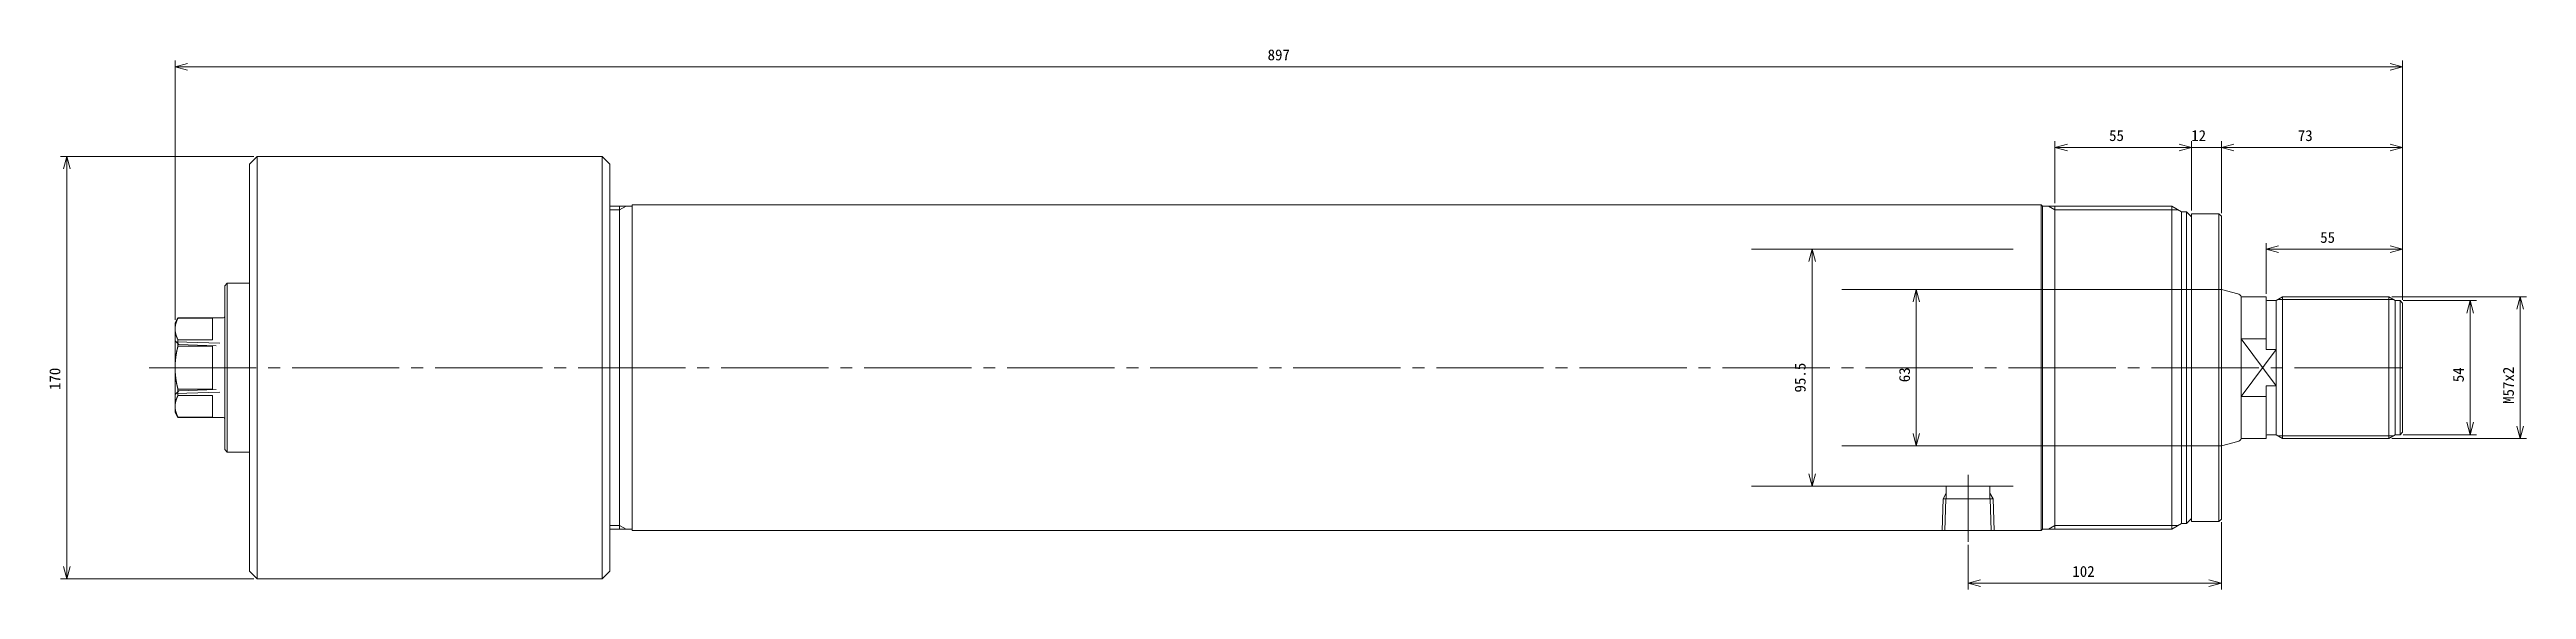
# Model space of a CAD drawing. Units: millimetres at full size. Extents: x -24503 to 24503, y -7436 to 7436.
# Drawn here: x -3607 to -2610, y -4249 to -4031 of the extents above; entities that cross this region are included whole.
import ezdxf
from ezdxf.enums import TextEntityAlignment as Align

# ---------------------------------------------------------------- set-up
doc = ezdxf.new("R2010")
doc.units = ezdxf.units.MM
doc.header["$LTSCALE"] = 4.8
doc.linetypes.add('CHAIN2', pattern=[12, 9, -1, 1, -1])
for name, color, linetype, lineweight in [('0-2_08_DIM', 3, 'Continuous', 9), ('0-4_0', 2, 'Continuous', 9), ('0-6_05_CENTER', 2, 'CHAIN2', 9), ('0-7_04_HIDDEN', 7, 'Continuous', 9)]:
    doc.layers.add(name, color=color, linetype=linetype, lineweight=lineweight)
doc.styles.add('ＭＳ ゴシック', font='')
doc.styles.get('ＭＳ ゴシック').set_extended_font_data('MS Gothic')

msp = doc.modelspace()

# ---------------------------------------------------------------- texts
at = {"layer": '0-2_08_DIM', "style": 'ＭＳ ゴシック'}
for s, p in [('897', (-3116.903, -4037.124)), ('55', (-2778.046, -4069.608)), ('12', (-2744.975, -4069.616)), ('73', (-2702.046, -4069.616)), ('55', (-2693.046, -4110.62)), ('102', (-2792.832, -4245.102))]:
    msp.add_text(s, height=4.399, dxfattribs=at).set_placement(p, align=Align.BOTTOM_LEFT)
for s, p in [('95.5', (-2898.933, -4169.551)), ('170', (-3601.731, -4168.551)), ('63', (-2856.918, -4165.409)), ('54', (-2633.875, -4165.409)), ('M57x2', (-2613.733, -4174.123))]:
    msp.add_text(s, height=4.399, rotation=90, dxfattribs=at).set_placement(p, align=Align.BOTTOM_LEFT)

# ---------------------------------------------------------------- blocks, each defined once
blk = doc.blocks.new('SD5-500-NCb_1_1')
at = {"layer": '0-4_0'}
for p, q in [((-867, 82), (-864, 85)), ((-867, 82), (-867, -82)), ((-864, 85), (-864, -85)), ((-725, 85), (-864, 85)), ((-725, 85), (-725, -85)), ((-722, 82), (-725, 85)), ((-722, -82), (-722, 82)), ((-722, 65), (-713, 65)), ((-722, 63.5), (-718, 63.5)), ((-718, -65), (-718, 65)), ((-718, 63.5), (-715.402, 65)), ((-713, -65.5), (-713, 65.5)), ((-713, 65.5), (-145.5, 65.5)), ((-145.5, -65.5), (-145.5, 65.5)), ((-145, 65), (-145.5, 65.5)), ((-145, 65), (-145, -65)), ((-140, -65), (-140, 65)), ((-92.897, 65), (-92.897, -65)), ((-89, -62.75), (-89, 62.75)), ((-87, 62.75), (-87, -62.75)), ((-85, 60.75), (-87, 62.75)), ((-74, 62), (-85, 62)), ((-74, 62), (-74, -62)), ((-74, 62), (-73, 61)), ((-73, -61), (-73, 61)), ((-877, 33), (-876, 34)), ((-877, -33), (-877, 33)), ((-876, 34), (-876, -34)), ((-876, 34), (-867, 34)), ((-867, 34), (-867, -34)), ((-66.351, 29.718), (-73, 31.5)), ((-897, 18), (-895.845, 20)), ((-895.845, 20), (-895.845, 19.947)), ((-877.8, 20), (-895.845, 20)), ((-55, 28.5), (-65, 28.5)), ((-65, -28.5), (-65, 28.5)), ((-55, 7.28), (-55, 28.5)), ((-54.2, 27), (-51, 27)), ((-51, -27), (-51, 27)), ((-50.134, 27.5), (-3.866, 27.5)), ((-48.402, -28.5), (-48.402, 28.5)), ((-5.598, 28.5), (-5.598, -28.5)), ((-1, 27), (-3, 27)), ((-3, -27), (-3, 27)), ((0, -26), (0, 26)), ((-897, -18), (-897, 18)), ((-897, 10.816), (-895.501, 9.269)), ((-895.845, 19.947), (-882, 19.947)), ((-895.845, 11.23), (-895.845, 8.718)), ((-882, 11.23), (-895.845, 11.23)), ((-882, 11.23), (-882, 19.947)), ((-51, -7.28), (-65, 11.673)), ((-65, 11.673), (-55, 11.673)), ((-895.845, 8.718), (-882, 8.718)), ((-882, -8.718), (-882, 8.718)), ((-51, 7.28), (-65, -11.673)), ((-51, 7.28), (-55, 7.28)), ((-895.501, -9.269), (-897, -10.815)), ((-895.845, -8.718), (-895.845, -11.23)), ((-882, -8.718), (-895.845, -8.718)), ((-51, -7.28), (-55, -7.28)), ((-897, -18), (-895.845, -20)), ((-895.845, -11.23), (-882, -11.23)), ((-895.845, -19.947), (-895.845, -20)), ((-882, -19.947), (-895.845, -19.947)), ((-882, -19.947), (-882, -11.23)), ((-65, -11.673), (-55, -11.673)), ((-877.8, -20), (-895.845, -20)), ((-73, -31.5), (-66.351, -29.718)), ((-51, -27), (-54.2, -27)), ((-3.866, -27.5), (-50.134, -27.5)), ((-5.598, -28.5), (-3, -27)), ((-3, -27), (-1, -27)), ((-1, -27), (0, -26)), ((-876, -34), (-877, -33)), ((-876, -34), (-867, -34)), ((-722, -63.5), (-718, -63.5)), ((-722, -65), (-713, -65)), ((-718, -63.5), (-715.402, -65)), ((-145.5, -65.5), (-713, -65.5)), ((-145.5, -65.5), (-145, -65)), ((-87, -62.75), (-85, -60.75)), ((-73, -61), (-74, -62)), ((-864, -85), (-867, -82)), ((-725, -85), (-864, -85)), ((-725, -85), (-722, -82))]:
    blk.add_line(p, q, dxfattribs=at)
for points in [[(-87, 62.75), (-89, 62.75), (-92.897, 65), (-145, 65)], [(-90.299, 63.5), (-140, 63.5), (-142.598, 65)], [(-74, -62), (-85, -62), (-85, 62)], [(-3, 27), (-5.598, 28.5), (-48.402, 28.5), (-51, 27)], [(0, 26), (-1, 27), (-1, -27)], [(-896.731, 17.651), (-896.746, 17.59), (-896.761, 17.529), (-896.776, 17.467), (-896.79, 17.406), (-896.804, 17.344), (-896.817, 17.282), (-896.83, 17.22), (-896.843, 17.158), (-896.855, 17.096), (-896.866, 17.034), (-896.877, 16.972), (-896.888, 16.91), (-896.898, 16.847), (-896.908, 16.785), (-896.917, 16.722), (-896.926, 16.66), (-896.935, 16.597), (-896.943, 16.534), (-896.95, 16.472), (-896.957, 16.409), (-896.964, 16.346), (-896.97, 16.283), (-896.975, 16.22), (-896.979, 16.157), (-896.983, 16.094), (-896.986, 16.031), (-896.988, 15.968), (-896.991, 15.904), (-896.993, 15.841), (-896.994, 15.778), (-896.996, 15.715), (-896.998, 15.652), (-897, 15.588)], [(-897, 15.588), (-896.998, 15.532), (-896.997, 15.475), (-896.995, 15.418), (-896.994, 15.361), (-896.992, 15.304), (-896.991, 15.247), (-896.989, 15.19), (-896.986, 15.134), (-896.983, 15.077), (-896.98, 15.02), (-896.976, 14.963), (-896.971, 14.907), (-896.966, 14.85), (-896.96, 14.793), (-896.954, 14.737), (-896.948, 14.68), (-896.941, 14.624), (-896.933, 14.567), (-896.926, 14.511), (-896.918, 14.455), (-896.909, 14.398), (-896.901, 14.342), (-896.891, 14.286), (-896.882, 14.23), (-896.872, 14.174), (-896.862, 14.118), (-896.851, 14.062), (-896.84, 14.006), (-896.829, 13.95), (-896.817, 13.895), (-896.805, 13.839), (-896.793, 13.783), (-896.78, 13.728), (-896.767, 13.673), (-896.754, 13.617), (-896.74, 13.562), (-896.726, 13.507), (-896.711, 13.452), (-896.696, 13.397)], [(-895.845, 19.947), (-895.872, 19.89), (-895.899, 19.833), (-895.927, 19.776), (-895.954, 19.719), (-895.981, 19.662), (-896.008, 19.605), (-896.035, 19.548), (-896.062, 19.491), (-896.089, 19.433), (-896.116, 19.376), (-896.142, 19.319), (-896.168, 19.261), (-896.193, 19.203), (-896.218, 19.145), (-896.243, 19.087), (-896.268, 19.029), (-896.292, 18.97), (-896.315, 18.912), (-896.338, 18.853), (-896.361, 18.794), (-896.384, 18.735), (-896.406, 18.675), (-896.428, 18.616), (-896.449, 18.557), (-896.471, 18.497), (-896.492, 18.437), (-896.512, 18.378), (-896.532, 18.318), (-896.552, 18.258), (-896.572, 18.198), (-896.591, 18.137), (-896.61, 18.077), (-896.628, 18.017), (-896.646, 17.956), (-896.664, 17.895), (-896.681, 17.835), (-896.698, 17.774), (-896.715, 17.713), (-896.731, 17.651)], [(-896.696, 13.397), (-896.681, 13.342), (-896.666, 13.288), (-896.65, 13.233), (-896.634, 13.178), (-896.617, 13.124), (-896.601, 13.069), (-896.584, 13.015), (-896.566, 12.961), (-896.549, 12.907), (-896.531, 12.853), (-896.512, 12.799), (-896.494, 12.745), (-896.475, 12.692), (-896.456, 12.638), (-896.436, 12.585), (-896.417, 12.531), (-896.397, 12.478), (-896.376, 12.425), (-896.356, 12.372), (-896.335, 12.319), (-896.314, 12.266), (-896.293, 12.213), (-896.272, 12.16), (-896.25, 12.108), (-896.228, 12.055), (-896.206, 12.003), (-896.184, 11.95), (-896.161, 11.898), (-896.138, 11.846), (-896.114, 11.794), (-896.091, 11.743), (-896.067, 11.691), (-896.043, 11.64), (-896.018, 11.588), (-895.993, 11.537), (-895.969, 11.486), (-895.944, 11.435), (-895.919, 11.383), (-895.895, 11.332)], [(-895.895, 11.332), (-895.87, 11.281), (-895.845, 11.23)], [(-896.997, 0.22), (-896.999, 0.11), (-897, 0)], [(-897, 0), (-896.998, -0.11), (-896.996, -0.22), (-896.995, -0.331), (-896.993, -0.441), (-896.992, -0.551), (-896.99, -0.661), (-896.988, -0.771), (-896.986, -0.882), (-896.983, -0.992), (-896.98, -1.102), (-896.977, -1.212), (-896.973, -1.322), (-896.968, -1.432), (-896.963, -1.542), (-896.957, -1.652), (-896.951, -1.762), (-896.944, -1.872), (-896.938, -1.982), (-896.93, -2.092), (-896.922, -2.202), (-896.914, -2.312), (-896.906, -2.422), (-896.897, -2.532), (-896.888, -2.642), (-896.879, -2.752), (-896.869, -2.862), (-896.859, -2.971), (-896.849, -3.081), (-896.838, -3.191), (-896.827, -3.3), (-896.815, -3.41), (-896.803, -3.519), (-896.791, -3.629), (-896.778, -3.738), (-896.765, -3.848), (-896.752, -3.957), (-896.738, -4.067), (-896.724, -4.176), (-896.71, -4.285)], [(-896.68, 4.504), (-896.695, 4.394), (-896.71, 4.285), (-896.724, 4.176), (-896.738, 4.067), (-896.752, 3.957), (-896.765, 3.848), (-896.778, 3.738), (-896.791, 3.629), (-896.803, 3.519), (-896.815, 3.41), (-896.827, 3.3), (-896.838, 3.191), (-896.849, 3.081), (-896.859, 2.971), (-896.87, 2.861), (-896.879, 2.752), (-896.889, 2.642), (-896.898, 2.532), (-896.906, 2.422), (-896.914, 2.312), (-896.922, 2.202), (-896.93, 2.092), (-896.937, 1.982), (-896.944, 1.872), (-896.95, 1.762), (-896.956, 1.652), (-896.962, 1.542), (-896.968, 1.432), (-896.973, 1.322), (-896.977, 1.212), (-896.981, 1.102), (-896.985, 0.992), (-896.987, 0.882), (-896.99, 0.771), (-896.992, 0.661), (-896.993, 0.551), (-896.995, 0.441), (-896.996, 0.331), (-896.997, 0.22)], [(-895.845, 8.718), (-895.871, 8.611), (-895.896, 8.503), (-895.922, 8.396), (-895.948, 8.289), (-895.974, 8.182), (-895.999, 8.075), (-896.025, 7.968), (-896.05, 7.86), (-896.075, 7.753), (-896.1, 7.646), (-896.125, 7.538), (-896.149, 7.431), (-896.173, 7.323), (-896.197, 7.216), (-896.22, 7.108), (-896.243, 7), (-896.265, 6.892), (-896.287, 6.784), (-896.309, 6.676), (-896.33, 6.568), (-896.351, 6.46), (-896.372, 6.351), (-896.393, 6.243), (-896.413, 6.135), (-896.433, 6.026), (-896.453, 5.918), (-896.472, 5.81), (-896.491, 5.701), (-896.51, 5.592), (-896.528, 5.484), (-896.546, 5.375), (-896.564, 5.266), (-896.582, 5.157), (-896.599, 5.049), (-896.616, 4.94), (-896.632, 4.831), (-896.648, 4.722), (-896.664, 4.613), (-896.68, 4.504)], [(-896.71, -4.285), (-896.695, -4.394), (-896.68, -4.504), (-896.664, -4.613), (-896.648, -4.722), (-896.632, -4.831), (-896.616, -4.94), (-896.599, -5.049), (-896.582, -5.158), (-896.564, -5.266), (-896.546, -5.375), (-896.528, -5.484), (-896.51, -5.592), (-896.491, -5.701), (-896.472, -5.81), (-896.453, -5.918), (-896.433, -6.027), (-896.413, -6.135), (-896.392, -6.243), (-896.372, -6.351), (-896.351, -6.46), (-896.33, -6.568), (-896.308, -6.676), (-896.286, -6.784), (-896.264, -6.892), (-896.242, -7), (-896.219, -7.108), (-896.197, -7.215), (-896.173, -7.323), (-896.15, -7.431), (-896.126, -7.538), (-896.102, -7.646), (-896.077, -7.753), (-896.052, -7.861), (-896.027, -7.968), (-896.001, -8.075), (-895.975, -8.182), (-895.949, -8.289), (-895.923, -8.396), (-895.897, -8.504)], [(-895.897, -8.504), (-895.871, -8.611), (-895.845, -8.718)], [(-65, -28.5), (-55, -28.5), (-55, -7.28)], [(-896.731, -13.525), (-896.746, -13.587), (-896.761, -13.648), (-896.776, -13.71), (-896.79, -13.771), (-896.804, -13.833), (-896.817, -13.895), (-896.83, -13.957), (-896.843, -14.018), (-896.855, -14.081), (-896.866, -14.143), (-896.877, -14.205), (-896.888, -14.267), (-896.898, -14.33), (-896.908, -14.392), (-896.917, -14.455), (-896.926, -14.517), (-896.935, -14.58), (-896.943, -14.643), (-896.95, -14.705), (-896.957, -14.768), (-896.964, -14.831), (-896.97, -14.894), (-896.975, -14.957), (-896.979, -15.02), (-896.983, -15.083), (-896.986, -15.146), (-896.988, -15.209), (-896.991, -15.273), (-896.993, -15.336), (-896.994, -15.399), (-896.996, -15.462), (-896.998, -15.525), (-897, -15.588)], [(-897, -15.588), (-896.998, -15.645), (-896.997, -15.702), (-896.995, -15.759), (-896.994, -15.816), (-896.992, -15.873), (-896.991, -15.93), (-896.989, -15.987), (-896.986, -16.043), (-896.983, -16.1), (-896.98, -16.157), (-896.976, -16.214), (-896.971, -16.27), (-896.966, -16.327), (-896.96, -16.384), (-896.954, -16.44), (-896.948, -16.497), (-896.941, -16.553), (-896.933, -16.61), (-896.926, -16.666), (-896.918, -16.722), (-896.909, -16.779), (-896.901, -16.835), (-896.891, -16.891), (-896.882, -16.947), (-896.872, -17.003), (-896.862, -17.059), (-896.851, -17.115), (-896.84, -17.171), (-896.829, -17.227), (-896.817, -17.282), (-896.805, -17.338), (-896.793, -17.393), (-896.78, -17.449), (-896.767, -17.504), (-896.754, -17.56), (-896.74, -17.615), (-896.726, -17.67), (-896.711, -17.725), (-896.696, -17.78)], [(-895.845, -11.23), (-895.872, -11.287), (-895.899, -11.344), (-895.927, -11.401), (-895.954, -11.458), (-895.981, -11.515), (-896.008, -11.572), (-896.035, -11.629), (-896.062, -11.686), (-896.089, -11.744), (-896.116, -11.801), (-896.142, -11.858), (-896.168, -11.916), (-896.193, -11.974), (-896.218, -12.032), (-896.243, -12.09), (-896.268, -12.148), (-896.292, -12.207), (-896.315, -12.265), (-896.338, -12.324), (-896.361, -12.383), (-896.384, -12.442), (-896.406, -12.501), (-896.428, -12.561), (-896.449, -12.62), (-896.471, -12.68), (-896.492, -12.739), (-896.512, -12.799), (-896.532, -12.859), (-896.552, -12.919), (-896.572, -12.979), (-896.591, -13.039), (-896.61, -13.1), (-896.628, -13.16), (-896.646, -13.221), (-896.664, -13.282), (-896.681, -13.342), (-896.698, -13.403), (-896.715, -13.464), (-896.731, -13.525)], [(-896.696, -17.78), (-896.681, -17.835), (-896.666, -17.889), (-896.65, -17.944), (-896.634, -17.999), (-896.617, -18.053), (-896.601, -18.107), (-896.584, -18.162), (-896.566, -18.216), (-896.549, -18.27), (-896.531, -18.324), (-896.512, -18.378), (-896.494, -18.432), (-896.475, -18.485), (-896.456, -18.539), (-896.436, -18.592), (-896.417, -18.646), (-896.397, -18.699), (-896.376, -18.752), (-896.356, -18.805), (-896.335, -18.858), (-896.314, -18.911), (-896.293, -18.964), (-896.272, -19.017), (-896.25, -19.069), (-896.228, -19.122), (-896.206, -19.174), (-896.184, -19.226), (-896.161, -19.279), (-896.138, -19.331), (-896.114, -19.382), (-896.091, -19.434), (-896.067, -19.486), (-896.043, -19.537), (-896.018, -19.589), (-895.993, -19.64), (-895.969, -19.691), (-895.944, -19.742), (-895.919, -19.794), (-895.895, -19.845)], [(-895.895, -19.845), (-895.87, -19.896), (-895.845, -19.947)], [(-51, -27), (-48.402, -28.5), (-5.598, -28.5)], [(-145, -65), (-92.897, -65), (-89, -62.75), (-87, -62.75)], [(-142.598, -65), (-140, -63.5), (-90.299, -63.5)]]:
    blk.add_lwpolyline(points, dxfattribs=at)
for centre, radius, start, end in [((-877.8, 20.8), 0.8, 270, 0), ((-66.868, 27.786), 2, 20.90107, 75), ((-54.2, 27.8), 0.8, 180, 270), ((-877.8, -20.8), 0.8, 0, 90), ((-66.868, -27.786), 2, 285, 339.09893), ((-54.2, -27.8), 0.8, 90, 180)]:
    blk.add_arc(centre, radius, start, end, dxfattribs=at)
at = {"layer": '0-6_05_CENTER'}
for p, q in [((-907.511, 0), (4.419, 0)), ((-175, -43.125), (-175, -70.144))]:
    blk.add_line(p, q, dxfattribs=at)
at = {"layer": '0-7_04_HIDDEN', "color": 2}
for p, q in [((-262.231, 47.75), (-156.845, 47.75)), ((-225.792, 31.5), (-73, 31.5)), ((-896.662, 10.467), (-879, 9.915)), ((-895.501, 9.269), (-880.505, 8.8)), ((-879, -9.915), (-896.662, -10.467)), ((-880.505, -8.8), (-895.501, -9.269)), ((-73, -31.5), (-225.792, -31.5)), ((-156.845, -47.75), (-262.231, -47.75)), ((-183.8, -52.8), (-183.8, -47.75)), ((-166.2, -52.8), (-166.2, -47.75)), ((-185.477, -65.5), (-185.081, -52.8)), ((-185.081, -52.8), (-183.8, -50.582)), ((-164.919, -52.8), (-185.081, -52.8)), ((-184.315, -65.5), (-183.919, -52.8)), ((-164.919, -52.8), (-166.2, -50.582)), ((-166.081, -52.8), (-165.684, -65.5)), ((-164.919, -52.8), (-164.523, -65.5))]:
    blk.add_line(p, q, dxfattribs=at)
blk = doc.blocks.new('_Open30')
at = {"layer": '0-2_08_DIM'}
blk.add_line((0, 0), (-1, 0), dxfattribs=at)
blk.add_lwpolyline([(-1, 0.26795), (0, 0), (-1, -0.26795)], dxfattribs=at)

# ---------------------------------------------------------------- linework, layer by layer
at = {"layer": '0-2_08_DIM'}
for p, q in [((-3556.832, -4140.301), (-3556.832, -4035.874)), ((-2664.832, -4038.374), (-3551.832, -4038.374)), ((-2659.832, -4132.301), (-2659.832, -4035.874)), ((-2799.832, -4093.301), (-2799.832, -4068.366)), ((-2744.832, -4096.301), (-2744.832, -4068.366)), ((-2744.832, -4096.301), (-2744.832, -4068.366)), ((-2732.832, -4097.301), (-2732.832, -4068.366)), ((-2732.832, -4097.301), (-2732.832, -4068.366)), ((-2659.832, -4132.301), (-2659.832, -4068.366)), ((-3525.082, -4074.551), (-3602.981, -4074.551)), ((-2749.832, -4070.866), (-2794.832, -4070.866)), ((-2749.832, -4070.866), (-2754.832, -4070.866)), ((-2744.832, -4070.866), (-2732.832, -4070.866)), ((-2664.832, -4070.866), (-2727.832, -4070.866)), ((-2727.832, -4070.866), (-2722.832, -4070.866)), ((-3600.481, -4079.551), (-3600.481, -4239.551)), ((-2893.275, -4111.801), (-2900.175, -4111.801)), ((-2897.675, -4116.801), (-2897.675, -4202.301)), ((-2714.832, -4129.801), (-2714.832, -4109.379)), ((-2709.832, -4111.879), (-2664.832, -4111.879)), ((-2659.832, -4132.301), (-2659.832, -4109.379)), ((-2851.352, -4128.051), (-2858.168, -4128.051)), ((-2855.668, -4133.051), (-2855.668, -4186.051)), ((-2664.18, -4131.051), (-2609.978, -4131.051)), ((-2659.582, -4132.551), (-2630.12, -4132.551)), ((-2632.62, -4181.551), (-2632.62, -4137.551)), ((-2612.478, -4183.051), (-2612.478, -4136.051)), ((-2664.18, -4188.051), (-2609.978, -4188.051)), ((-2659.582, -4186.551), (-2630.12, -4186.551)), ((-2851.352, -4191.051), (-2858.168, -4191.051)), ((-2893.275, -4207.301), (-2900.175, -4207.301)), ((-2732.832, -4221.801), (-2732.832, -4248.852)), ((-2834.832, -4230.946), (-2834.832, -4248.852)), ((-3525.082, -4244.551), (-3602.981, -4244.551)), ((-2829.832, -4246.352), (-2737.832, -4246.352))]:
    msp.add_line(p, q, dxfattribs=at)

# ---------------------------------------------------------------- block references
at = {"layer": '0-2_08_DIM', "xscale": 5, "yscale": 5}
for p, rotation in [((-3556.832, -4038.374), 180), ((-3600.481, -4074.551), 90), ((-2799.832, -4070.866), 180), ((-2732.832, -4070.866), 180), ((-2732.832, -4070.866), 180), ((-2897.675, -4111.801), 90), ((-2714.832, -4111.879), 180), ((-2855.668, -4128.051), 90), ((-2632.62, -4132.551), 90), ((-2612.478, -4131.051), 90), ((-2855.668, -4191.051), 270), ((-2632.62, -4186.551), 270), ((-2612.478, -4188.051), 270), ((-2897.675, -4207.301), 270), ((-3600.481, -4244.551), 270), ((-2834.832, -4246.352), 180)]:
    msp.add_blockref('_Open30', p, dxfattribs=dict(at, rotation=rotation))
for p in [(-2659.832, -4038.374), (-2744.832, -4070.866), (-2744.832, -4070.866), (-2659.832, -4070.866), (-2659.832, -4111.879), (-2732.832, -4246.352)]:
    msp.add_blockref('_Open30', p, dxfattribs=at)
at = {"layer": '0-4_0'}
msp.add_blockref('SD5-500-NCb_1_1', (-2659.832, -4159.551), dxfattribs=at)

msp.set_redraw_order([(e.dxf.handle, doc.entitydb.next_handle()) for e in msp.query("TEXT MTEXT ATTDEF DIMENSION ARC_DIMENSION")])  # texts and dimensions are drawn at this point

doc.saveas('drawing.dxf')
